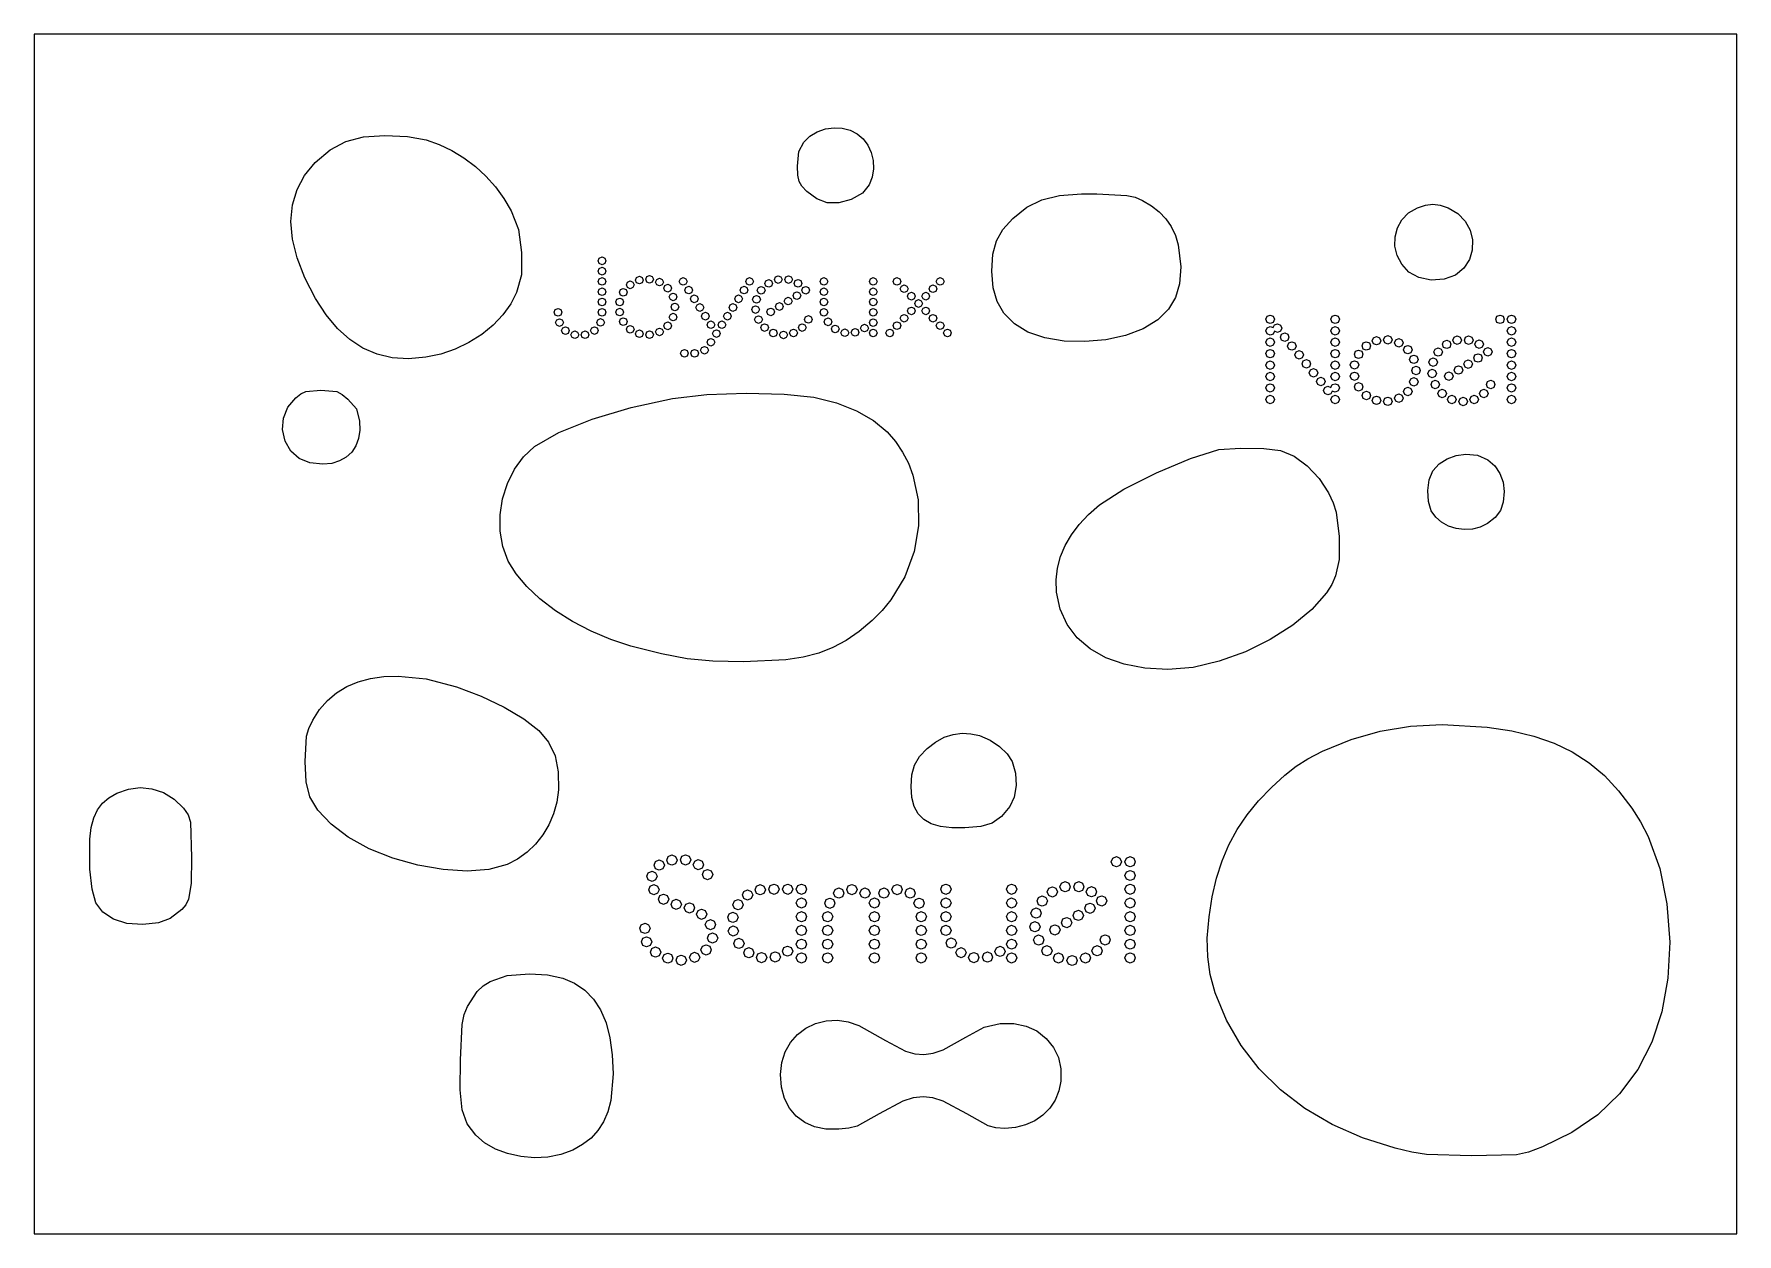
# Model space of a CAD drawing. Extents: x 0 to 84, y 0 to 59.2.
import ezdxf

# ---------------------------------------------------------------- set-up
doc = ezdxf.new("R2010")
doc.units = 0
doc.layers.get('0').update_dxf_attribs({"linetype": 'CONTINUOUS'})

msp = doc.modelspace()

# ---------------------------------------------------------------- linework, layer by layer
at = {"color": 7}
for points in [[(-0.000003, 59.2), (-0.000003, 29.600181), (-0.000003, -0.00008), (41.99996, -0.00008), (83.999923, -0.00008), (83.999923, 29.600181), (83.999923, 59.2), (41.99996, 59.2), (-0.000003, 59.2), (-0.000003, 59.2)], [(17.304189, 54.198934), (18.429337, 54.141581), (19.333984, 53.982858), (19.98186, 53.757591), (20.608394, 53.460555), (21.206701, 53.097302), (21.769895, 52.673378), (22.291089, 52.194335), (22.763396, 51.665722), (23.17993, 51.093086), (23.533806, 50.481979), (23.901321, 49.551256), (24.037836, 48.427931), (24.039744, 47.314543), (23.800151, 46.45458), (23.516338, 45.882873), (23.125701, 45.340156), (22.642192, 44.836406), (22.079762, 44.3816), (21.452363, 43.985715), (20.773948, 43.658728), (20.058467, 43.410617), (19.319873, 43.251358), (18.466315, 43.17996), (17.66789, 43.23018), (16.921969, 43.403295), (16.225925, 43.700578), (15.577132, 44.123307), (14.972961, 44.672757), (14.410785, 45.350204), (13.887977, 46.156924), (13.359089, 47.178971), (12.980147, 48.154781), (12.751481, 49.081181), (12.673421, 49.955), (12.746299, 50.773066), (12.970446, 51.532206), (13.346191, 52.22925), (13.873866, 52.861024), (14.614604, 53.492023), (15.379028, 53.905046), (16.248451, 54.130536), (17.304189, 54.198934), (17.304189, 54.198934)], [(39.466572, 54.580375), (39.865917, 54.556249), (40.26385, 54.456021), (40.606766, 54.283338), (40.896686, 54.030017), (41.127869, 53.713012), (41.294574, 53.349275), (41.391061, 52.955761), (41.411588, 52.549423), (41.350414, 52.147215), (41.201799, 51.76609), (40.858991, 51.345432), (40.306184, 51.036281), (39.693225, 50.869453), (39.130117, 50.877499), (38.609009, 51.062942), (38.12205, 51.428306), (37.872653, 51.691201), (37.733479, 51.92998), (37.673057, 52.232115), (37.65991, 52.685076), (37.724781, 53.399826), (37.968151, 53.86115), (38.274787, 54.159052), (38.636404, 54.380972), (39.0385, 54.522786), (39.466572, 54.580375), (39.466572, 54.580375)], [(51.672685, 51.320708), (52.429835, 51.320267), (53.901654, 51.239085), (54.32192, 51.145259), (54.669973, 50.995712), (55.116962, 50.732626), (55.502756, 50.42931), (55.827847, 50.084815), (56.092728, 49.698188), (56.297889, 49.268479), (56.443824, 48.794738), (56.559982, 47.711351), (56.500891, 46.870439), (56.307892, 46.194298), (55.957392, 45.624595), (55.4258, 45.103), (54.716627, 44.654671), (53.844728, 44.324335), (52.866531, 44.113421), (51.838467, 44.023356), (50.816966, 44.055568), (49.858457, 44.211487), (49.019369, 44.492539), (48.356133, 44.900153), (47.842733, 45.423649), (47.503904, 45.996519), (47.3147, 46.673294), (47.250174, 47.508504), (47.299806, 48.334042), (47.468846, 48.993598), (47.787511, 49.559387), (48.286018, 50.103625), (48.976979, 50.657988), (49.712555, 51.026978), (50.581528, 51.238563), (51.672685, 51.320708), (51.672685, 51.320708)], [(68.998927, 50.803007), (69.365931, 50.760099), (69.76181, 50.631028), (70.239674, 50.352894), (70.600079, 49.974658), (70.839741, 49.52673), (70.955375, 49.039522), (70.943696, 48.543443), (70.801421, 48.068906), (70.525264, 47.64632), (70.111942, 47.306097), (69.554325, 47.099334), (68.91662, 47.061085), (68.302539, 47.182494), (67.815797, 47.454705), (67.467504, 47.844532), (67.239649, 48.279822), (67.129275, 48.738875), (67.133422, 49.199988), (67.249131, 49.641461), (67.473444, 50.041592), (67.803401, 50.378682), (68.236044, 50.631028), (68.631923, 50.760099), (68.998927, 50.803007), (68.998927, 50.803007)], [(28.019374, 48.200389), (28.151226, 48.144386), (28.207228, 48.012094), (28.151226, 47.874952), (28.019374, 47.819389), (27.882232, 47.874952), (27.826228, 48.012094), (27.882232, 48.144386), (28.019374, 48.200389), (28.019374, 48.200389)], [(28.019374, 47.692389), (28.151226, 47.636386), (28.207228, 47.504094), (28.151226, 47.366952), (28.019374, 47.311389), (27.882232, 47.366952), (27.826228, 47.504094), (27.882232, 47.636386), (28.019374, 47.692389), (28.019374, 47.692389)], [(28.019374, 47.184389), (28.151226, 47.128386), (28.207228, 46.996094), (28.151226, 46.858952), (28.019374, 46.803389), (27.882232, 46.858952), (27.826228, 46.996094), (27.882232, 47.128386), (28.019374, 47.184389), (28.019374, 47.184389)], [(29.862637, 47.250094), (29.99493, 47.194531), (30.050934, 47.057389), (29.99493, 46.920247), (29.862637, 46.869094), (29.725495, 46.920247), (29.669934, 47.057389), (29.725495, 47.194531), (29.862637, 47.250094), (29.862637, 47.250094)], [(30.360495, 47.290663), (30.497637, 47.235101), (30.553642, 47.102809), (30.497637, 46.965667), (30.360495, 46.909663), (30.228646, 46.965667), (30.172642, 47.102809), (30.228646, 47.235101), (30.360495, 47.290663), (30.360495, 47.290663)], [(30.848212, 47.153521), (30.985354, 47.097959), (31.041358, 46.965667), (30.985354, 46.828524), (30.848212, 46.772521), (30.716362, 46.828524), (30.660358, 46.965667), (30.716362, 47.097959), (30.848212, 47.153521), (30.848212, 47.153521)], [(32.021638, 47.184389), (32.153489, 47.128386), (32.209494, 46.996094), (32.153489, 46.858952), (32.021638, 46.803389), (31.884496, 46.858952), (31.828494, 46.996094), (31.884496, 47.128386), (32.021638, 47.184389), (32.021638, 47.184389)], [(35.293212, 47.184389), (35.430354, 47.128386), (35.485918, 46.996094), (35.430354, 46.858952), (35.293212, 46.803389), (35.16092, 46.858952), (35.104918, 46.996094), (35.16092, 47.128386), (35.293212, 47.184389), (35.293212, 47.184389)], [(36.23998, 47.087816), (36.371829, 47.031813), (36.427834, 46.899521), (36.371829, 46.762379), (36.23998, 46.706816), (36.102395, 46.762379), (36.046833, 46.899521), (36.102395, 47.031813), (36.23998, 47.087816), (36.23998, 47.087816)], [(36.706969, 47.27567), (36.844111, 47.219667), (36.900116, 47.082524), (36.844111, 46.950674), (36.706969, 46.89467), (36.575117, 46.950674), (36.519115, 47.082524), (36.575117, 47.219667), (36.706969, 47.27567), (36.706969, 47.27567)], [(37.214969, 47.27567), (37.352111, 47.219667), (37.408116, 47.082524), (37.352111, 46.950674), (37.214969, 46.89467), (37.077827, 46.950674), (37.027116, 47.082524), (37.077827, 47.219667), (37.214969, 47.27567), (37.214969, 47.27567)], [(37.687692, 47.092667), (37.819541, 47.036663), (37.875546, 46.899521), (37.819541, 46.76767), (37.687692, 46.711667), (37.55055, 46.76767), (37.494546, 46.899521), (37.55055, 47.036663), (37.687692, 47.092667), (37.687692, 47.092667)], [(38.965628, 47.184389), (39.09748, 47.128386), (39.153484, 46.996094), (39.09748, 46.858952), (38.965628, 46.803389), (38.828486, 46.858952), (38.772484, 46.996094), (38.828486, 47.128386), (38.965628, 47.184389), (38.965628, 47.184389)], [(41.393622, 47.184389), (41.530764, 47.128386), (41.586768, 46.996094), (41.530764, 46.858952), (41.393622, 46.803389), (41.261772, 46.858952), (41.205768, 46.996094), (41.261772, 47.128386), (41.393622, 47.184389), (41.393622, 47.184389)], [(42.56705, 47.184389), (42.6989, 47.128386), (42.754904, 46.996094), (42.6989, 46.858952), (42.56705, 46.803389), (42.429906, 46.858952), (42.373904, 46.996094), (42.429906, 47.128386), (42.56705, 47.184389), (42.56705, 47.184389)], [(44.695622, 47.184389), (44.832764, 47.128386), (44.888328, 46.996094), (44.832764, 46.858952), (44.695622, 46.803389), (44.56333, 46.858952), (44.507328, 46.996094), (44.56333, 47.128386), (44.695622, 47.184389), (44.695622, 47.184389)], [(28.019374, 46.676389), (28.151226, 46.620386), (28.207228, 46.488094), (28.151226, 46.350952), (28.019374, 46.295389), (27.882232, 46.350952), (27.826228, 46.488094), (27.882232, 46.620386), (28.019374, 46.676389), (28.019374, 46.676389)], [(29.065362, 46.645521), (29.202504, 46.589959), (29.258065, 46.457667), (29.202504, 46.320524), (29.065362, 46.264521), (28.933069, 46.320524), (28.877065, 46.457667), (28.933069, 46.589959), (29.065362, 46.645521), (29.065362, 46.645521)], [(29.405792, 47.016379), (29.542934, 46.960816), (29.598495, 46.828524), (29.542934, 46.691382), (29.405792, 46.635379), (29.273499, 46.691382), (29.217495, 46.828524), (29.273499, 46.960816), (29.405792, 47.016379), (29.405792, 47.016379)], [(31.254788, 46.854101), (31.386637, 46.798097), (31.442642, 46.660955), (31.386637, 46.528663), (31.254788, 46.473101), (31.117646, 46.528663), (31.061642, 46.660955), (31.117646, 46.798097), (31.254788, 46.854101), (31.254788, 46.854101)], [(31.523782, 46.422389), (31.656072, 46.366386), (31.712076, 46.229243), (31.656072, 46.096952), (31.523782, 46.041389), (31.386637, 46.096952), (31.331076, 46.229243), (31.386637, 46.366386), (31.523782, 46.422389), (31.523782, 46.422389)], [(32.295924, 46.757528), (32.427773, 46.701524), (32.483778, 46.564382), (32.427773, 46.432531), (32.295924, 46.376528), (32.158782, 46.432531), (32.102778, 46.564382), (32.158782, 46.701524), (32.295924, 46.757528), (32.295924, 46.757528)], [(32.564918, 46.325816), (32.70206, 46.269813), (32.758061, 46.137521), (32.70206, 46.000379), (32.564918, 45.944816), (32.433066, 46.000379), (32.377061, 46.137521), (32.433066, 46.269813), (32.564918, 46.325816), (32.564918, 46.325816)], [(34.749494, 46.325816), (34.886636, 46.269813), (34.942638, 46.137521), (34.886636, 46.000379), (34.749494, 45.944816), (34.61235, 46.000379), (34.561638, 46.137521), (34.61235, 46.269813), (34.749494, 46.325816), (34.749494, 46.325816)], [(35.023778, 46.757528), (35.15607, 46.701524), (35.211632, 46.564382), (35.15607, 46.432531), (35.023778, 46.376528), (34.886636, 46.432531), (34.830632, 46.564382), (34.886636, 46.701524), (35.023778, 46.757528), (35.023778, 46.757528)], [(35.640257, 46.30024), (35.77255, 46.244236), (35.828111, 46.107094), (35.77255, 45.975243), (35.640257, 45.91924), (35.503115, 45.975243), (35.447111, 46.107094), (35.503115, 46.244236), (35.640257, 46.30024), (35.640257, 46.30024)], [(35.863829, 46.747386), (36.000971, 46.691382), (36.056975, 46.559531), (36.000971, 46.422389), (35.863829, 46.366386), (35.73198, 46.422389), (35.675975, 46.559531), (35.73198, 46.691382), (35.863829, 46.747386), (35.863829, 46.747386)], [(37.199976, 46.213809), (37.331828, 46.158247), (37.387829, 46.025955), (37.331828, 45.888813), (37.199976, 45.832809), (37.062834, 45.888813), (37.006829, 46.025955), (37.062834, 46.158247), (37.199976, 46.213809), (37.199976, 46.213809)], [(37.631688, 46.483243), (37.76398, 46.42724), (37.819541, 46.295389), (37.76398, 46.158247), (37.631688, 46.102243), (37.494546, 46.158247), (37.438541, 46.295389), (37.494546, 46.42724), (37.631688, 46.483243), (37.631688, 46.483243)], [(38.0634, 46.752236), (38.195692, 46.696674), (38.251253, 46.559531), (38.195692, 46.42724), (38.0634, 46.371236), (37.926258, 46.42724), (37.870253, 46.559531), (37.926258, 46.696674), (38.0634, 46.752236), (38.0634, 46.752236)], [(38.965628, 46.676389), (39.09748, 46.620386), (39.153484, 46.488094), (39.09748, 46.350952), (38.965628, 46.295389), (38.828486, 46.350952), (38.772484, 46.488094), (38.828486, 46.620386), (38.965628, 46.676389), (38.965628, 46.676389)], [(41.393622, 46.676389), (41.530764, 46.620386), (41.586768, 46.488094), (41.530764, 46.350952), (41.393622, 46.295389), (41.261772, 46.350952), (41.205768, 46.488094), (41.261772, 46.620386), (41.393622, 46.676389), (41.393622, 46.676389)], [(42.922474, 46.823674), (43.054764, 46.76767), (43.110328, 46.630528), (43.054764, 46.498236), (42.922474, 46.442674), (42.78533, 46.498236), (42.729328, 46.630528), (42.78533, 46.76767), (42.922474, 46.823674), (42.922474, 46.823674)], [(43.277896, 46.457667), (43.410188, 46.401663), (43.466192, 46.269813), (43.410188, 46.13267), (43.277896, 46.076667), (43.140754, 46.13267), (43.085192, 46.269813), (43.140754, 46.401663), (43.277896, 46.457667), (43.277896, 46.457667)], [(43.984334, 46.457667), (44.121476, 46.401663), (44.17748, 46.269813), (44.121476, 46.13267), (43.984334, 46.076667), (43.852042, 46.13267), (43.79648, 46.269813), (43.852042, 46.401663), (43.984334, 46.457667), (43.984334, 46.457667)], [(44.339758, 46.823674), (44.4769, 46.76767), (44.532904, 46.630528), (44.4769, 46.498236), (44.339758, 46.442674), (44.207906, 46.498236), (44.151904, 46.630528), (44.207906, 46.76767), (44.339758, 46.823674), (44.339758, 46.823674)], [(25.850232, 45.660389), (25.982081, 45.604386), (26.038086, 45.472094), (25.982081, 45.334952), (25.850232, 45.279389), (25.71309, 45.334952), (25.657086, 45.472094), (25.71309, 45.604386), (25.850232, 45.660389), (25.850232, 45.660389)], [(28.019374, 46.168389), (28.151226, 46.112386), (28.207228, 45.980094), (28.151226, 45.842952), (28.019374, 45.787389), (27.882232, 45.842952), (27.826228, 45.980094), (27.882232, 46.112386), (28.019374, 46.168389), (28.019374, 46.168389)], [(28.019374, 45.660389), (28.151226, 45.604386), (28.207228, 45.472094), (28.151226, 45.334952), (28.019374, 45.279389), (27.882232, 45.334952), (27.826228, 45.472094), (27.882232, 45.604386), (28.019374, 45.660389), (28.019374, 45.660389)], [(28.887207, 46.17324), (29.019499, 46.117236), (29.075504, 45.985386), (29.019499, 45.848243), (28.887207, 45.79224), (28.750065, 45.848243), (28.694504, 45.985386), (28.750065, 46.117236), (28.887207, 46.17324), (28.887207, 46.17324)], [(28.887207, 45.670531), (29.019499, 45.614528), (29.075504, 45.482236), (29.019499, 45.345094), (28.887207, 45.289531), (28.750065, 45.345094), (28.694504, 45.482236), (28.750065, 45.614528), (28.887207, 45.670531), (28.887207, 45.670531)], [(31.51893, 45.426674), (31.656072, 45.37067), (31.712076, 45.238379), (31.656072, 45.101236), (31.51893, 45.045674), (31.386637, 45.101236), (31.331076, 45.238379), (31.386637, 45.37067), (31.51893, 45.426674), (31.51893, 45.426674)], [(31.615504, 45.924531), (31.747354, 45.868528), (31.803358, 45.736236), (31.747354, 45.599094), (31.615504, 45.543531), (31.478362, 45.599094), (31.422358, 45.736236), (31.478362, 45.868528), (31.615504, 45.924531), (31.615504, 45.924531)], [(32.839202, 45.898955), (32.976784, 45.842952), (33.032348, 45.711101), (32.976784, 45.573959), (32.839202, 45.517955), (32.70735, 45.573959), (32.651348, 45.711101), (32.70735, 45.842952), (32.839202, 45.898955), (32.839202, 45.898955)], [(33.113928, 45.472094), (33.245778, 45.416531), (33.301782, 45.279389), (33.245778, 45.147097), (33.113928, 45.091094), (32.976784, 45.147097), (32.920782, 45.279389), (32.976784, 45.416531), (33.113928, 45.472094), (33.113928, 45.472094)], [(34.205774, 45.472094), (34.338066, 45.416531), (34.39407, 45.279389), (34.338066, 45.147097), (34.205774, 45.091094), (34.068632, 45.147097), (34.01307, 45.279389), (34.068632, 45.416531), (34.205774, 45.472094), (34.205774, 45.472094)], [(34.475208, 45.898955), (34.61235, 45.842952), (34.668354, 45.711101), (34.61235, 45.573959), (34.475208, 45.517955), (34.342918, 45.573959), (34.287354, 45.711101), (34.342918, 45.842952), (34.475208, 45.898955), (34.475208, 45.898955)], [(35.594395, 45.797531), (35.726687, 45.741528), (35.782692, 45.604386), (35.726687, 45.472094), (35.594395, 45.416531), (35.457253, 45.472094), (35.401691, 45.604386), (35.457253, 45.741528), (35.594395, 45.797531), (35.594395, 45.797531)], [(36.336111, 45.680674), (36.468404, 45.62467), (36.524405, 45.487528), (36.468404, 45.355236), (36.336111, 45.299674), (36.198969, 45.355236), (36.143405, 45.487528), (36.198969, 45.62467), (36.336111, 45.680674), (36.336111, 45.680674)], [(36.768264, 45.949667), (36.900116, 45.893663), (36.956117, 45.756521), (36.900116, 45.62467), (36.768264, 45.568667), (36.631122, 45.62467), (36.575117, 45.756521), (36.631122, 45.893663), (36.768264, 45.949667), (36.768264, 45.949667)], [(38.965628, 46.168389), (39.09748, 46.112386), (39.153484, 45.980094), (39.09748, 45.842952), (38.965628, 45.787389), (38.828486, 45.842952), (38.772484, 45.980094), (38.828486, 46.112386), (38.965628, 46.168389), (38.965628, 46.168389)], [(38.965628, 45.660389), (39.09748, 45.604386), (39.153484, 45.472094), (39.09748, 45.334952), (38.965628, 45.279389), (38.828486, 45.334952), (38.772484, 45.472094), (38.828486, 45.604386), (38.965628, 45.660389), (38.965628, 45.660389)], [(41.393622, 46.168389), (41.530764, 46.112386), (41.586768, 45.980094), (41.530764, 45.842952), (41.393622, 45.787389), (41.261772, 45.842952), (41.205768, 45.980094), (41.261772, 46.112386), (41.393622, 46.168389), (41.393622, 46.168389)], [(41.393622, 45.660389), (41.530764, 45.604386), (41.586768, 45.472094), (41.530764, 45.334952), (41.393622, 45.279389), (41.261772, 45.334952), (41.205768, 45.472094), (41.261772, 45.604386), (41.393622, 45.660389), (41.393622, 45.660389)], [(42.922474, 45.37067), (43.054764, 45.314667), (43.110328, 45.177524), (43.054764, 45.045674), (42.922474, 44.98967), (42.78533, 45.045674), (42.729328, 45.177524), (42.78533, 45.314667), (42.922474, 45.37067), (42.922474, 45.37067)], [(43.277896, 45.731386), (43.410188, 45.675382), (43.466192, 45.543531), (43.410188, 45.406389), (43.277896, 45.350386), (43.140754, 45.406389), (43.085192, 45.543531), (43.140754, 45.675382), (43.277896, 45.731386), (43.277896, 45.731386)], [(43.633762, 46.096952), (43.765612, 46.041389), (43.821616, 45.904247), (43.765612, 45.771955), (43.633762, 45.715952), (43.496618, 45.771955), (43.440616, 45.904247), (43.496618, 46.041389), (43.633762, 46.096952), (43.633762, 46.096952)], [(43.984334, 45.731386), (44.121476, 45.675382), (44.17748, 45.543531), (44.121476, 45.406389), (43.984334, 45.350386), (43.852042, 45.406389), (43.79648, 45.543531), (43.852042, 45.675382), (43.984334, 45.731386), (43.984334, 45.731386)], [(44.339758, 45.37067), (44.4769, 45.314667), (44.532904, 45.177524), (44.4769, 45.045674), (44.339758, 44.98967), (44.207906, 45.045674), (44.151904, 45.177524), (44.207906, 45.314667), (44.339758, 45.37067), (44.339758, 45.37067)], [(25.916378, 45.15724), (26.05352, 45.101236), (26.109081, 44.969386), (26.05352, 44.832243), (25.916378, 44.77624), (25.784086, 44.832243), (25.728081, 44.969386), (25.784086, 45.101236), (25.916378, 45.15724), (25.916378, 45.15724)], [(26.215798, 44.755955), (26.34809, 44.699952), (26.403651, 44.568101), (26.34809, 44.430959), (26.215798, 44.374955), (26.078656, 44.430959), (26.022651, 44.568101), (26.078656, 44.699952), (26.215798, 44.755955), (26.215798, 44.755955)], [(26.673086, 44.552667), (26.810228, 44.496663), (26.866232, 44.364813), (26.810228, 44.22767), (26.673086, 44.171667), (26.540793, 44.22767), (26.485232, 44.364813), (26.540793, 44.496663), (26.673086, 44.552667), (26.673086, 44.552667)], [(27.181086, 44.552667), (27.313378, 44.496663), (27.36894, 44.364813), (27.313378, 44.22767), (27.181086, 44.171667), (27.043944, 44.22767), (26.98794, 44.364813), (27.043944, 44.496663), (27.181086, 44.552667), (27.181086, 44.552667)], [(27.638374, 44.761247), (27.775516, 44.705243), (27.83152, 44.572952), (27.775516, 44.435809), (27.638374, 44.380247), (27.506082, 44.435809), (27.45052, 44.572952), (27.506082, 44.705243), (27.638374, 44.761247), (27.638374, 44.761247)], [(27.943086, 45.162531), (28.080228, 45.106528), (28.136232, 44.969386), (28.080228, 44.837094), (27.943086, 44.781531), (27.810793, 44.837094), (27.755232, 44.969386), (27.810793, 45.106528), (27.943086, 45.162531), (27.943086, 45.162531)], [(29.065362, 45.197809), (29.202504, 45.142247), (29.258065, 45.009955), (29.202504, 44.872813), (29.065362, 44.816809), (28.933069, 44.872813), (28.877065, 45.009955), (28.933069, 45.142247), (29.065362, 45.197809), (29.065362, 45.197809)], [(29.410641, 44.822101), (29.542934, 44.766097), (29.598495, 44.634247), (29.542934, 44.496663), (29.410641, 44.441101), (29.273499, 44.496663), (29.217495, 44.634247), (29.273499, 44.766097), (29.410641, 44.822101), (29.410641, 44.822101)], [(29.862637, 44.603379), (29.99493, 44.547816), (30.050934, 44.410674), (29.99493, 44.278382), (29.862637, 44.222379), (29.725495, 44.278382), (29.669934, 44.410674), (29.725495, 44.547816), (29.862637, 44.603379), (29.862637, 44.603379)], [(30.365788, 44.557959), (30.497637, 44.501955), (30.553642, 44.364813), (30.497637, 44.232521), (30.365788, 44.176959), (30.228646, 44.232521), (30.172642, 44.364813), (30.228646, 44.501955), (30.365788, 44.557959), (30.365788, 44.557959)], [(30.853504, 44.695101), (30.985354, 44.639097), (31.041358, 44.501955), (30.985354, 44.369663), (30.853504, 44.314101), (30.716362, 44.369663), (30.660358, 44.501955), (30.716362, 44.639097), (30.853504, 44.695101), (30.853504, 44.695101)], [(31.254788, 44.994521), (31.386637, 44.938959), (31.442642, 44.806667), (31.386637, 44.669524), (31.254788, 44.613521), (31.117646, 44.669524), (31.061642, 44.806667), (31.117646, 44.938959), (31.254788, 44.994521), (31.254788, 44.994521)], [(33.388212, 45.045674), (33.520062, 44.98967), (33.576066, 44.852528), (33.520062, 44.720236), (33.388212, 44.664674), (33.25107, 44.720236), (33.195066, 44.852528), (33.25107, 44.98967), (33.388212, 45.045674), (33.388212, 45.045674)], [(33.657206, 44.613521), (33.794348, 44.557959), (33.85035, 44.425667), (33.794348, 44.288524), (33.657206, 44.232521), (33.525354, 44.288524), (33.46935, 44.425667), (33.525354, 44.557959), (33.657206, 44.613521), (33.657206, 44.613521)], [(33.93149, 45.045674), (34.063782, 44.98967), (34.119784, 44.852528), (34.063782, 44.720236), (33.93149, 44.664674), (33.794348, 44.720236), (33.738784, 44.852528), (33.794348, 44.98967), (33.93149, 45.045674), (33.93149, 45.045674)], [(35.73198, 45.304524), (35.869122, 45.248521), (35.924683, 45.11667), (35.869122, 44.979528), (35.73198, 44.923524), (35.599687, 44.979528), (35.543683, 45.11667), (35.599687, 45.248521), (35.73198, 45.304524), (35.73198, 45.304524)], [(36.036692, 44.908531), (36.173834, 44.852528), (36.229395, 44.715386), (36.173834, 44.583094), (36.036692, 44.527531), (35.904399, 44.583094), (35.848395, 44.715386), (35.904399, 44.852528), (36.036692, 44.908531), (36.036692, 44.908531)], [(36.463111, 44.639097), (36.600253, 44.583094), (36.656257, 44.445952), (36.600253, 44.314101), (36.463111, 44.258097), (36.331262, 44.314101), (36.275257, 44.445952), (36.331262, 44.583094), (36.463111, 44.639097), (36.463111, 44.639097)], [(36.966262, 44.547816), (37.103404, 44.491813), (37.159406, 44.35467), (37.103404, 44.222379), (36.966262, 44.166816), (36.833969, 44.222379), (36.778405, 44.35467), (36.833969, 44.491813), (36.966262, 44.547816), (36.966262, 44.547816)], [(37.464118, 44.639097), (37.595969, 44.583094), (37.651971, 44.451243), (37.595969, 44.314101), (37.464118, 44.258097), (37.326976, 44.314101), (37.270971, 44.451243), (37.326976, 44.583094), (37.464118, 44.639097), (37.464118, 44.639097)], [(37.89098, 44.908531), (38.028122, 44.852528), (38.083683, 44.715386), (38.028122, 44.583094), (37.89098, 44.527531), (37.758688, 44.583094), (37.702683, 44.715386), (37.758688, 44.852528), (37.89098, 44.908531), (37.89098, 44.908531)], [(38.195692, 45.309816), (38.327541, 45.253813), (38.383546, 45.11667), (38.327541, 44.984379), (38.195692, 44.928816), (38.05855, 44.984379), (38.002546, 45.11667), (38.05855, 45.253813), (38.195692, 45.309816), (38.195692, 45.309816)], [(39.163626, 45.192959), (39.295476, 45.136955), (39.35148, 45.004663), (39.295476, 44.867521), (39.163626, 44.811959), (39.026484, 44.867521), (38.97048, 45.004663), (39.026484, 45.136955), (39.163626, 45.192959), (39.163626, 45.192959)], [(39.52434, 44.837094), (39.656192, 44.781531), (39.712194, 44.64924), (39.656192, 44.512097), (39.52434, 44.456094), (39.387198, 44.512097), (39.331194, 44.64924), (39.387198, 44.781531), (39.52434, 44.837094), (39.52434, 44.837094)], [(39.996622, 44.654531), (40.128914, 44.598528), (40.184476, 44.466236), (40.128914, 44.329094), (39.996622, 44.273531), (39.85948, 44.329094), (39.803476, 44.466236), (39.85948, 44.598528), (39.996622, 44.654531), (39.996622, 44.654531)], [(40.504622, 44.674816), (40.636914, 44.618813), (40.692476, 44.48167), (40.636914, 44.349379), (40.504622, 44.293816), (40.36748, 44.349379), (40.311476, 44.48167), (40.36748, 44.618813), (40.504622, 44.674816), (40.504622, 44.674816)], [(40.967202, 44.882955), (41.099052, 44.826952), (41.155056, 44.689809), (41.099052, 44.552667), (40.967202, 44.501955), (40.829618, 44.552667), (40.774056, 44.689809), (40.829618, 44.826952), (40.967202, 44.882955), (40.967202, 44.882955)], [(41.393622, 45.152389), (41.530764, 45.096386), (41.586768, 44.964094), (41.530764, 44.826952), (41.393622, 44.771389), (41.261772, 44.826952), (41.205768, 44.964094), (41.261772, 45.096386), (41.393622, 45.152389), (41.393622, 45.152389)], [(41.393622, 44.644389), (41.530764, 44.588386), (41.586768, 44.456094), (41.530764, 44.318952), (41.393622, 44.263389), (41.261772, 44.318952), (41.205768, 44.456094), (41.261772, 44.588386), (41.393622, 44.644389), (41.393622, 44.644389)], [(42.211184, 44.644389), (42.343476, 44.588386), (42.39948, 44.456094), (42.343476, 44.318952), (42.211184, 44.263389), (42.074042, 44.318952), (42.01848, 44.456094), (42.074042, 44.588386), (42.211184, 44.644389), (42.211184, 44.644389)], [(42.56705, 45.004663), (42.6989, 44.949101), (42.754904, 44.816809), (42.6989, 44.679667), (42.56705, 44.623663), (42.429906, 44.679667), (42.373904, 44.816809), (42.429906, 44.949101), (42.56705, 45.004663), (42.56705, 45.004663)], [(44.695622, 45.004663), (44.832764, 44.949101), (44.888328, 44.816809), (44.832764, 44.679667), (44.695622, 44.623663), (44.56333, 44.679667), (44.507328, 44.816809), (44.56333, 44.949101), (44.695622, 45.004663), (44.695622, 45.004663)], [(45.051046, 44.644389), (45.188188, 44.588386), (45.244192, 44.456094), (45.188188, 44.318952), (45.051046, 44.263389), (44.918754, 44.318952), (44.863192, 44.456094), (44.918754, 44.588386), (45.051046, 44.644389), (45.051046, 44.644389)], [(60.982052, 45.337156), (61.128896, 45.27542), (61.191073, 45.128576), (61.128896, 44.976), (60.982052, 44.913823), (60.829916, 44.976), (60.767739, 45.128576), (60.829916, 45.27542), (60.982052, 45.337156), (60.982052, 45.337156)], [(61.337916, 44.897066), (61.48476, 44.834889), (61.546497, 44.688045), (61.48476, 44.53591), (61.337916, 44.473733), (61.191073, 44.53591), (61.127484, 44.396077), (60.982052, 44.349379), (60.829916, 44.411556), (60.767739, 44.564132), (60.829916, 44.710976), (60.982052, 44.772712), (61.128896, 44.716267), (61.192483, 44.851822), (61.337916, 44.897066), (61.337916, 44.897066)], [(64.182629, 45.337156), (64.329472, 45.27542), (64.391649, 45.128576), (64.329472, 44.976), (64.182629, 44.913823), (64.030052, 44.976), (63.968316, 45.128576), (64.030052, 45.27542), (64.182629, 45.337156), (64.182629, 45.337156)], [(64.182629, 44.772712), (64.329472, 44.710976), (64.391649, 44.564132), (64.329472, 44.411556), (64.182629, 44.349379), (64.030052, 44.411556), (63.968316, 44.564132), (64.030052, 44.710976), (64.182629, 44.772712), (64.182629, 44.772712)], [(72.314156, 45.337156), (72.461, 45.27542), (72.523177, 45.128576), (72.461, 44.976), (72.314156, 44.913823), (72.16202, 44.976), (72.099843, 45.128576), (72.16202, 45.27542), (72.314156, 45.337156), (72.314156, 45.337156)], [(72.878601, 45.337156), (73.025444, 45.27542), (73.087621, 45.128576), (73.025444, 44.976), (72.878601, 44.913823), (72.726465, 44.976), (72.664288, 45.128576), (72.726465, 45.27542), (72.878601, 45.337156), (72.878601, 45.337156)], [(72.878601, 44.772712), (73.025444, 44.710976), (73.087621, 44.564132), (73.025444, 44.411556), (72.878601, 44.349379), (72.726465, 44.411556), (72.664288, 44.564132), (72.726465, 44.710976), (72.878601, 44.772712), (72.878601, 44.772712)], [(33.072918, 43.790667), (33.205208, 43.734663), (33.261212, 43.597521), (33.205208, 43.46567), (33.072918, 43.409667), (32.935773, 43.46567), (32.880212, 43.597521), (32.935773, 43.734663), (33.072918, 43.790667), (33.072918, 43.790667)], [(33.388212, 44.187101), (33.520062, 44.131097), (33.576066, 43.999247), (33.520062, 43.861663), (33.388212, 43.806101), (33.25107, 43.861663), (33.195066, 43.999247), (33.25107, 44.131097), (33.388212, 44.187101), (33.388212, 44.187101)], [(60.982052, 44.208267), (61.128896, 44.146531), (61.191073, 43.999688), (61.128896, 43.847111), (60.982052, 43.784934), (60.829916, 43.847111), (60.767739, 43.999688), (60.829916, 44.146531), (60.982052, 44.208267), (60.982052, 44.208267)], [(61.69334, 44.456976), (61.840184, 44.394799), (61.902361, 44.247955), (61.840184, 44.095379), (61.69334, 44.033643), (61.541204, 44.095379), (61.479027, 44.247955), (61.541204, 44.394799), (61.69334, 44.456976), (61.69334, 44.456976)], [(62.049204, 44.022177), (62.195608, 43.96), (62.257785, 43.807865), (62.195608, 43.661021), (62.049204, 43.598844), (61.896628, 43.661021), (61.834451, 43.807865), (61.896628, 43.96), (62.049204, 44.022177), (62.049204, 44.022177)], [(64.182629, 44.208267), (64.329472, 44.146531), (64.391649, 43.999688), (64.329472, 43.847111), (64.182629, 43.784934), (64.030052, 43.847111), (63.968316, 43.999688), (64.030052, 44.146531), (64.182629, 44.208267), (64.182629, 44.208267)], [(65.715888, 44.022177), (65.868024, 43.96), (65.930201, 43.813156), (65.868024, 43.661021), (65.715888, 43.598844), (65.569044, 43.661021), (65.506867, 43.813156), (65.569044, 43.96), (65.715888, 44.022177), (65.715888, 44.022177)], [(66.223888, 44.28191), (66.370732, 44.219733), (66.432468, 44.067156), (66.370732, 43.915021), (66.223888, 43.858576), (66.071312, 43.915021), (66.009135, 44.067156), (66.071312, 44.219733), (66.223888, 44.28191), (66.223888, 44.28191)], [(66.776867, 44.326889), (66.929444, 44.264712), (66.99162, 44.118309), (66.929444, 43.965733), (66.776867, 43.903556), (66.630024, 43.965733), (66.568287, 44.118309), (66.630024, 44.264712), (66.776867, 44.326889), (66.776867, 44.326889)], [(67.318822, 44.174754), (67.471398, 44.112576), (67.533135, 43.965733), (67.471398, 43.813156), (67.318822, 43.75142), (67.171979, 43.813156), (67.109802, 43.965733), (67.171979, 44.112576), (67.318822, 44.174754), (67.318822, 44.174754)], [(67.770378, 43.841379), (67.917221, 43.779643), (67.979398, 43.627066), (67.917221, 43.480222), (67.770378, 43.418045), (67.617802, 43.480222), (67.556065, 43.627066), (67.617802, 43.779643), (67.770378, 43.841379), (67.770378, 43.841379)], [(69.264833, 43.723198), (69.416968, 43.661021), (69.479145, 43.514177), (69.416968, 43.361601), (69.264833, 43.299865), (69.117989, 43.361601), (69.055812, 43.514177), (69.117989, 43.661021), (69.264833, 43.723198), (69.264833, 43.723198)], [(69.682434, 44.101111), (69.829277, 44.038934), (69.891014, 43.892531), (69.829277, 43.739955), (69.682434, 43.677778), (69.529857, 43.739955), (69.46768, 43.892531), (69.529857, 44.038934), (69.682434, 44.101111), (69.682434, 44.101111)], [(70.201458, 44.310132), (70.354034, 44.247955), (70.416211, 44.095379), (70.354034, 43.948976), (70.201458, 43.886799), (70.055055, 43.948976), (69.992878, 44.095379), (70.055055, 44.247955), (70.201458, 44.310132), (70.201458, 44.310132)], [(70.765903, 44.310132), (70.918479, 44.247955), (70.980656, 44.095379), (70.918479, 43.948976), (70.765903, 43.886799), (70.613767, 43.948976), (70.557322, 44.095379), (70.613767, 44.247955), (70.765903, 44.310132), (70.765903, 44.310132)], [(71.2911, 44.106844), (71.437944, 44.044667), (71.499681, 43.892531), (71.437944, 43.745688), (71.2911, 43.683511), (71.138524, 43.745688), (71.076347, 43.892531), (71.138524, 44.044667), (71.2911, 44.106844), (71.2911, 44.106844)], [(71.708701, 43.72849), (71.855545, 43.666754), (71.917722, 43.514177), (71.855545, 43.367333), (71.708701, 43.305156), (71.556125, 43.367333), (71.494388, 43.514177), (71.556125, 43.666754), (71.708701, 43.72849), (71.708701, 43.72849)], [(72.878601, 44.208267), (73.025444, 44.146531), (73.087621, 43.999688), (73.025444, 43.847111), (72.878601, 43.784934), (72.726465, 43.847111), (72.664288, 43.999688), (72.726465, 44.146531), (72.878601, 44.208267), (72.878601, 44.208267)], [(32.077201, 43.638531), (32.214784, 43.582528), (32.270348, 43.450236), (32.214784, 43.313094), (32.077201, 43.257531), (31.945349, 43.313094), (31.889348, 43.450236), (31.945349, 43.582528), (32.077201, 43.638531), (32.077201, 43.638531)], [(32.585201, 43.638531), (32.722784, 43.582528), (32.778348, 43.450236), (32.722784, 43.313094), (32.585201, 43.257531), (32.45335, 43.313094), (32.397348, 43.450236), (32.45335, 43.582528), (32.585201, 43.638531), (32.585201, 43.638531)], [(60.982052, 43.643823), (61.128896, 43.582087), (61.191073, 43.435243), (61.128896, 43.282667), (60.982052, 43.22049), (60.829916, 43.282667), (60.767739, 43.435243), (60.829916, 43.582087), (60.982052, 43.643823), (60.982052, 43.643823)], [(60.982052, 43.079379), (61.128896, 43.017643), (61.191073, 42.870799), (61.128896, 42.718222), (60.982052, 42.656045), (60.829916, 42.718222), (60.767739, 42.870799), (60.829916, 43.017643), (60.982052, 43.079379), (60.982052, 43.079379)], [(62.404628, 43.582087), (62.551472, 43.51991), (62.613649, 43.367333), (62.551472, 43.22049), (62.404628, 43.158754), (62.252052, 43.22049), (62.190316, 43.367333), (62.252052, 43.51991), (62.404628, 43.582087), (62.404628, 43.582087)], [(62.760052, 43.141556), (62.906896, 43.079379), (62.969073, 42.932976), (62.906896, 42.7804), (62.760052, 42.718222), (62.607916, 42.7804), (62.545739, 42.932976), (62.607916, 43.079379), (62.760052, 43.141556), (62.760052, 43.141556)], [(64.182629, 43.643823), (64.329472, 43.582087), (64.391649, 43.435243), (64.329472, 43.282667), (64.182629, 43.22049), (64.030052, 43.282667), (63.968316, 43.435243), (64.030052, 43.582087), (64.182629, 43.643823), (64.182629, 43.643823)], [(64.182629, 43.079379), (64.329472, 43.017643), (64.391649, 42.870799), (64.329472, 42.718222), (64.182629, 42.656045), (64.030052, 42.718222), (63.968316, 42.870799), (64.030052, 43.017643), (64.182629, 43.079379), (64.182629, 43.079379)], [(65.139978, 43.085111), (65.286822, 43.022934), (65.348999, 42.876531), (65.286822, 42.723955), (65.139978, 42.661778), (64.987842, 42.723955), (64.925666, 42.876531), (64.987842, 43.022934), (65.139978, 43.085111), (65.139978, 43.085111)], [(65.337534, 43.610309), (65.49011, 43.548132), (65.552287, 43.401288), (65.49011, 43.248712), (65.337534, 43.186976), (65.19069, 43.248712), (65.128954, 43.401288), (65.19069, 43.548132), (65.337534, 43.610309), (65.337534, 43.610309)], [(68.069357, 43.361601), (68.216201, 43.299865), (68.278378, 43.147288), (68.216201, 43.000445), (68.069357, 42.938267), (67.917221, 43.000445), (67.855044, 43.147288), (67.917221, 43.299865), (68.069357, 43.361601), (68.069357, 43.361601)], [(69.016125, 43.226222), (69.162968, 43.164045), (69.225145, 43.01191), (69.162968, 42.865066), (69.016125, 42.802889), (68.863989, 42.865066), (68.801812, 43.01191), (68.863989, 43.164045), (69.016125, 43.226222), (69.016125, 43.226222)], [(70.749146, 43.130531), (70.895989, 43.068354), (70.958166, 42.921511), (70.895989, 42.768934), (70.749146, 42.707198), (70.596569, 42.768934), (70.534833, 42.921511), (70.596569, 43.068354), (70.749146, 43.130531), (70.749146, 43.130531)], [(71.228923, 43.429511), (71.375767, 43.367333), (71.437944, 43.22049), (71.375767, 43.068354), (71.228923, 43.006177), (71.076347, 43.068354), (71.014611, 43.22049), (71.076347, 43.367333), (71.228923, 43.429511), (71.228923, 43.429511)], [(72.878601, 43.643823), (73.025444, 43.582087), (73.087621, 43.435243), (73.025444, 43.282667), (72.878601, 43.22049), (72.726465, 43.282667), (72.664288, 43.435243), (72.726465, 43.582087), (72.878601, 43.643823), (72.878601, 43.643823)], [(72.878601, 43.079379), (73.025444, 43.017643), (73.087621, 42.870799), (73.025444, 42.718222), (72.878601, 42.656045), (72.726465, 42.718222), (72.664288, 42.870799), (72.726465, 43.017643), (72.878601, 43.079379), (72.878601, 43.079379)], [(60.982052, 42.514934), (61.128896, 42.453198), (61.191073, 42.306354), (61.128896, 42.153778), (60.982052, 42.091601), (60.829916, 42.153778), (60.767739, 42.306354), (60.829916, 42.453198), (60.982052, 42.514934), (60.982052, 42.514934)], [(63.115916, 42.701465), (63.26276, 42.639288), (63.324497, 42.492445), (63.26276, 42.340309), (63.115916, 42.278132), (62.96334, 42.340309), (62.901163, 42.492445), (62.96334, 42.639288), (63.115916, 42.701465), (63.115916, 42.701465)], [(63.47134, 42.266667), (63.618184, 42.20449), (63.680361, 42.052354), (63.618184, 41.905511), (63.47134, 41.843333), (63.319205, 41.905511), (63.257028, 42.052354), (63.319205, 42.20449), (63.47134, 42.266667), (63.47134, 42.266667)], [(64.182629, 42.514934), (64.329472, 42.453198), (64.391649, 42.306354), (64.329472, 42.153778), (64.182629, 42.091601), (64.030052, 42.153778), (63.968316, 42.306354), (64.030052, 42.453198), (64.182629, 42.514934), (64.182629, 42.514934)], [(65.139978, 42.5264), (65.286822, 42.464222), (65.348999, 42.317379), (65.286822, 42.165243), (65.139978, 42.103066), (64.987842, 42.165243), (64.925666, 42.317379), (64.987842, 42.464222), (65.139978, 42.5264), (65.139978, 42.5264)], [(65.337534, 42.001643), (65.49011, 41.939465), (65.552287, 41.792622), (65.49011, 41.640045), (65.337534, 41.578309), (65.19069, 41.640045), (65.128954, 41.792622), (65.19069, 41.939465), (65.337534, 42.001643), (65.337534, 42.001643)], [(68.064065, 42.255643), (68.216201, 42.193465), (68.278378, 42.046622), (68.216201, 41.894045), (68.064065, 41.832309), (67.917221, 41.894045), (67.855044, 42.046622), (67.917221, 42.193465), (68.064065, 42.255643), (68.064065, 42.255643)], [(68.171221, 42.808622), (68.318065, 42.746445), (68.379802, 42.599601), (68.318065, 42.447465), (68.171221, 42.385288), (68.018645, 42.447465), (67.956468, 42.599601), (68.018645, 42.746445), (68.171221, 42.808622), (68.171221, 42.808622)], [(68.965413, 42.667511), (69.112257, 42.605333), (69.174433, 42.453198), (69.112257, 42.306354), (68.965413, 42.244177), (68.813277, 42.306354), (68.7511, 42.453198), (68.813277, 42.605333), (68.965413, 42.667511), (68.965413, 42.667511)], [(69.117989, 42.119823), (69.270125, 42.058087), (69.332302, 41.911243), (69.270125, 41.758667), (69.117989, 41.69649), (68.971145, 41.758667), (68.908968, 41.911243), (68.971145, 42.058087), (69.117989, 42.119823), (69.117989, 42.119823)], [(69.78959, 42.537865), (69.936434, 42.475688), (69.99861, 42.323111), (69.936434, 42.176267), (69.78959, 42.114531), (69.637014, 42.176267), (69.575277, 42.323111), (69.637014, 42.475688), (69.78959, 42.537865), (69.78959, 42.537865)], [(70.269368, 42.836844), (70.416211, 42.774667), (70.478388, 42.622531), (70.416211, 42.475688), (70.269368, 42.413511), (70.116792, 42.475688), (70.055055, 42.622531), (70.116792, 42.774667), (70.269368, 42.836844), (70.269368, 42.836844)], [(71.855545, 42.125556), (72.002388, 42.063379), (72.064125, 41.911243), (72.002388, 41.7644), (71.855545, 41.702222), (71.702969, 41.7644), (71.640792, 41.911243), (71.702969, 42.063379), (71.855545, 42.125556), (71.855545, 42.125556)], [(72.878601, 42.514934), (73.025444, 42.453198), (73.087621, 42.306354), (73.025444, 42.153778), (72.878601, 42.091601), (72.726465, 42.153778), (72.664288, 42.306354), (72.726465, 42.453198), (72.878601, 42.514934), (72.878601, 42.514934)], [(14.153883, 41.629021), (14.929119, 41.558164), (15.191391, 41.42392), (15.483856, 41.183198), (15.902179, 40.703388), (16.058002, 40.101934), (16.074581, 39.653744), (16.012098, 39.245789), (15.875469, 38.884086), (15.669611, 38.574653), (15.39944, 38.323508), (15.069873, 38.136669), (14.685828, 38.020152), (14.25222, 37.979976), (13.600966, 38.050891), (13.074357, 38.263672), (12.671123, 38.61837), (12.389994, 39.115038), (12.260298, 39.684415), (12.307816, 40.253812), (12.525958, 40.787729), (12.908137, 41.250667), (13.155941, 41.446634), (13.39976, 41.561488), (14.153883, 41.629021), (14.153883, 41.629021)], [(35.13314, 41.483941), (37.008723, 41.440529), (38.472182, 41.278007), (39.583869, 40.998603), (40.572183, 40.614024), (41.413496, 40.135678), (42.084184, 39.574972), (42.496054, 39.094702), (42.844716, 38.574985), (43.130622, 38.021365), (43.354222, 37.439388), (43.616314, 36.212541), (43.634606, 34.938801), (43.41271, 33.662526), (42.95424, 32.428076), (42.262809, 31.279808), (41.830862, 30.751854), (41.34203, 30.26208), (40.697425, 29.72483), (40.059707, 29.283899), (39.404267, 28.931679), (38.706497, 28.66056), (37.94179, 28.462934), (37.085538, 28.331193), (34.999965, 28.23493), (33.487743, 28.265969), (32.215707, 28.3819), (30.946296, 28.61694), (29.44195, 29.005309), (28.443633, 29.330042), (27.477148, 29.737941), (26.561198, 30.215858), (25.714483, 30.750641), (24.955706, 31.32914), (24.303568, 31.938204), (23.776771, 32.564684), (23.394015, 33.195428), (23.1278, 33.911045), (22.996778, 34.680646), (22.994385, 35.475888), (23.114056, 36.26843), (23.349227, 37.029927), (23.693333, 37.732036), (24.139811, 38.346416), (24.682096, 38.844722), (25.889138, 39.537665), (27.534532, 40.201506), (29.458176, 40.781717), (31.499969, 41.223767), (33.183992, 41.410875), (35.13314, 41.483941), (35.13314, 41.483941)], [(60.982052, 41.95049), (61.128896, 41.888754), (61.191073, 41.74191), (61.128896, 41.589333), (60.982052, 41.527156), (60.829916, 41.589333), (60.767739, 41.74191), (60.829916, 41.888754), (60.982052, 41.95049), (60.982052, 41.95049)], [(60.982052, 41.386045), (61.128896, 41.324309), (61.191073, 41.177465), (61.128896, 41.024889), (60.982052, 40.962712), (60.829916, 41.024889), (60.767739, 41.177465), (60.829916, 41.324309), (60.982052, 41.386045), (60.982052, 41.386045)], [(64.182629, 41.95049), (64.329472, 41.888754), (64.391649, 41.74191), (64.329472, 41.589333), (64.182629, 41.527156), (64.035785, 41.583601), (63.972417, 41.448266), (63.827205, 41.403243), (63.674628, 41.46542), (63.612452, 41.611823), (63.674628, 41.7644), (63.827205, 41.826576), (63.973608, 41.7644), (64.037195, 41.904011), (64.182629, 41.95049), (64.182629, 41.95049)], [(64.182629, 41.386045), (64.329472, 41.324309), (64.391649, 41.177465), (64.329472, 41.024889), (64.182629, 40.962712), (64.030052, 41.024889), (63.968316, 41.177465), (64.030052, 41.324309), (64.182629, 41.386045), (64.182629, 41.386045)], [(65.72162, 41.583601), (65.868024, 41.521865), (65.930201, 41.375021), (65.868024, 41.222445), (65.72162, 41.160267), (65.569044, 41.222445), (65.506867, 41.375021), (65.569044, 41.521865), (65.72162, 41.583601), (65.72162, 41.583601)], [(66.223888, 41.341066), (66.370732, 41.278889), (66.432468, 41.126754), (66.370732, 40.97991), (66.223888, 40.917733), (66.071312, 40.97991), (66.009135, 41.126754), (66.071312, 41.278889), (66.223888, 41.341066), (66.223888, 41.341066)], [(66.7826, 41.290354), (66.929444, 41.228177), (66.99162, 41.075601), (66.929444, 40.929198), (66.7826, 40.867021), (66.630024, 40.929198), (66.568287, 41.075601), (66.630024, 41.228177), (66.7826, 41.290354), (66.7826, 41.290354)], [(67.324555, 41.44249), (67.471398, 41.380754), (67.533135, 41.228177), (67.471398, 41.081333), (67.324555, 41.019156), (67.171979, 41.081333), (67.109802, 41.228177), (67.171979, 41.380754), (67.324555, 41.44249), (67.324555, 41.44249)], [(67.770378, 41.775865), (67.917221, 41.713688), (67.979398, 41.566844), (67.917221, 41.414267), (67.770378, 41.352531), (67.617802, 41.414267), (67.556065, 41.566844), (67.617802, 41.713688), (67.770378, 41.775865), (67.770378, 41.775865)], [(69.456656, 41.679733), (69.608792, 41.617556), (69.670969, 41.46542), (69.608792, 41.318576), (69.456656, 41.2564), (69.309812, 41.318576), (69.247635, 41.46542), (69.309812, 41.617556), (69.456656, 41.679733), (69.456656, 41.679733)], [(69.930701, 41.380754), (70.083277, 41.318576), (70.145014, 41.166), (70.083277, 41.019156), (69.930701, 40.95742), (69.783857, 41.019156), (69.72168, 41.166), (69.783857, 41.318576), (69.930701, 41.380754), (69.930701, 41.380754)], [(70.489413, 41.278889), (70.641989, 41.216712), (70.704166, 41.064576), (70.641989, 40.917733), (70.489413, 40.855556), (70.342569, 40.917733), (70.280833, 41.064576), (70.342569, 41.216712), (70.489413, 41.278889), (70.489413, 41.278889)], [(71.042833, 41.380754), (71.189236, 41.318576), (71.251413, 41.171733), (71.189236, 41.019156), (71.042833, 40.95742), (70.890257, 41.019156), (70.82808, 41.171733), (70.890257, 41.318576), (71.042833, 41.380754), (71.042833, 41.380754)], [(71.516878, 41.679733), (71.669014, 41.617556), (71.731191, 41.46542), (71.669014, 41.318576), (71.516878, 41.2564), (71.370035, 41.318576), (71.307858, 41.46542), (71.370035, 41.617556), (71.516878, 41.679733), (71.516878, 41.679733)], [(72.878601, 41.95049), (73.025444, 41.888754), (73.087621, 41.74191), (73.025444, 41.589333), (72.878601, 41.527156), (72.726465, 41.589333), (72.664288, 41.74191), (72.726465, 41.888754), (72.878601, 41.95049), (72.878601, 41.95049)], [(72.878601, 41.386045), (73.025444, 41.324309), (73.087621, 41.177465), (73.025444, 41.024889), (72.878601, 40.962712), (72.726465, 41.024889), (72.664288, 41.177465), (72.726465, 41.324309), (72.878601, 41.386045), (72.878601, 41.386045)], [(59.518463, 38.772403), (60.670037, 38.749365), (61.487846, 38.655545), (62.156824, 38.366274), (62.807475, 37.892071), (63.389876, 37.275951), (63.854104, 36.560928), (64.086588, 36.06354), (64.233705, 35.612988), (64.371805, 34.411628), (64.3718, 33.27621), (64.203795, 32.465177), (64.019205, 32.047979), (63.758695, 31.630151), (63.036988, 30.80781), (62.092814, 30.028561), (60.980312, 29.322808), (59.753624, 28.72096), (58.466888, 28.253423), (57.174244, 27.950603), (55.929831, 27.842905), (54.795371, 27.910247), (53.771003, 28.107941), (52.865749, 28.429495), (52.088631, 28.868417), (51.448669, 29.418211), (50.954884, 30.072385), (50.616298, 30.824446), (50.441932, 31.667899), (50.42539, 32.26836), (50.490717, 32.85267), (50.637091, 33.419879), (50.863692, 33.969032), (51.1697, 34.499179), (51.554293, 35.009366), (52.01665, 35.498643), (52.555952, 35.966056), (53.762364, 36.740453), (55.371721, 37.559168), (57.046702, 38.263841), (58.449988, 38.696115), (59.518463, 38.772403), (59.518463, 38.772403)], [(70.63273, 38.476511), (71.201375, 38.416466), (71.707821, 38.196052), (72.05327, 37.892186), (72.308206, 37.518664), (72.466017, 37.091922), (72.52009, 36.628396), (72.475693, 36.111417), (72.33287, 35.695815), (72.077172, 35.351173), (71.69415, 35.04707), (71.337316, 34.866468), (70.94997, 34.768053), (70.548845, 34.747871), (70.150675, 34.801968), (69.772191, 34.92639), (69.430128, 35.117184), (69.141219, 35.370395), (68.922197, 35.68207), (68.779758, 36.132957), (68.74884, 36.673813), (68.825547, 37.212135), (69.005983, 37.65542), (69.305939, 37.994944), (69.698617, 38.249105), (70.151664, 38.411695), (70.63273, 38.476511), (70.63273, 38.476511)], [(17.963443, 27.527171), (19.344839, 27.381321), (20.846078, 26.991389), (22.057302, 26.533986), (23.185844, 25.998056), (24.159511, 25.421578), (24.90611, 24.842531), (25.381849, 24.266422), (25.698725, 23.588955), (25.860725, 22.805049), (25.871839, 21.909626), (25.785358, 21.307054), (25.623585, 20.730772), (25.391273, 20.188068), (25.093176, 19.686227), (24.734048, 19.232537), (24.318642, 18.834284), (23.851713, 18.498756), (23.338013, 18.233239), (22.440778, 17.983208), (21.365529, 17.903112), (20.174447, 17.979175), (18.929714, 18.197626), (17.693512, 18.544689), (16.528024, 19.006591), (15.495431, 19.569559), (14.657915, 20.219819), (13.995965, 20.914418), (13.604375, 21.559603), (13.417535, 22.308693), (13.369835, 23.315004), (13.433012, 24.553358), (13.547321, 24.943811), (13.748189, 25.355823), (14.079534, 25.872154), (14.4725, 26.319642), (14.924212, 26.69772), (15.431799, 27.005822), (15.992388, 27.243385), (16.603107, 27.409841), (17.261082, 27.504625), (17.963443, 27.527171), (17.963443, 27.527171)], [(45.788351, 24.705389), (46.208937, 24.68189), (46.634137, 24.585445), (47.155416, 24.360093), (47.622882, 24.049828), (47.998472, 23.686343), (48.244127, 23.301333), (48.40775, 22.732652), (48.440122, 22.12728), (48.346494, 21.554852), (48.132119, 21.085006), (47.715632, 20.589543), (47.267661, 20.273988), (46.69894, 20.100352), (45.920203, 20.030642), (45.271292, 20.028526), (44.718986, 20.094828), (44.260178, 20.232085), (43.89176, 20.442832), (43.610623, 20.729607), (43.413659, 21.094946), (43.29776, 21.541385), (43.259818, 22.071461), (43.299874, 22.653957), (43.433147, 23.132598), (43.679295, 23.550416), (44.057976, 23.950445), (44.465603, 24.269604), (44.892147, 24.502051), (45.334199, 24.647431), (45.788351, 24.705389), (45.788351, 24.705389)], [(69.460185, 25.132251), (71.680039, 25.004368), (72.889499, 24.82083), (73.984756, 24.559855), (74.977627, 24.214944), (75.879931, 23.779597), (76.703485, 23.247316), (77.460106, 22.6116), (78.161613, 21.865951), (78.819821, 21.003868), (79.24437, 20.326275), (79.614794, 19.602433), (80.191934, 18.023606), (80.548574, 16.282586), (80.682046, 14.394576), (80.593427, 12.611415), (80.298586, 10.965731), (79.801293, 9.46323), (79.105323, 8.109615), (78.214445, 6.910588), (77.132434, 5.871854), (75.863061, 4.999115), (74.410099, 4.298076), (73.725412, 4.040249), (73.1326, 3.907905), (70.9101, 3.852253), (68.691148, 3.924855), (67.957056, 4.036541), (67.144197, 4.230607), (65.526499, 4.748389), (64.038552, 5.405245), (62.688074, 6.19452), (61.482783, 7.109558), (60.430398, 8.143707), (59.538638, 9.29031), (58.815221, 10.542714), (58.267867, 11.894263), (58.022897, 12.798556), (57.893467, 13.674958), (57.874287, 14.596976), (57.960068, 15.638117), (58.114222, 16.628495), (58.327092, 17.547417), (58.602295, 18.403287), (58.943444, 19.204505), (59.354156, 19.959474), (59.838046, 20.676593), (60.398729, 21.364266), (61.03982, 22.030893), (61.691501, 22.640389), (62.252648, 23.085171), (62.837419, 23.448857), (63.559974, 23.815066), (64.965548, 24.391598), (66.405981, 24.800813), (67.898463, 25.046451), (69.460185, 25.132251), (69.460185, 25.132251)], [(5.23081, 22.019428), (5.810662, 21.962094), (6.383952, 21.774247), (6.910622, 21.444811), (7.363792, 21.003868), (7.598532, 20.682658), (7.71911, 20.319638), (7.769928, 18.571025), (7.743685, 17.292455), (7.61245, 16.513082), (7.482849, 16.24171), (7.297466, 16.012476), (6.719973, 15.570208), (6.130852, 15.345359), (5.367136, 15.261239), (4.579795, 15.321572), (3.919799, 15.53008), (3.391742, 15.876637), (3.055318, 16.335965), (2.860644, 17.010705), (2.757837, 18.003494), (2.751052, 19.485594), (2.820582, 20.057636), (2.945073, 20.534325), (3.129283, 20.928651), (3.37797, 21.253603), (3.695893, 21.522173), (4.08781, 21.747348), (4.653403, 21.947377), (5.23081, 22.019428), (5.23081, 22.019428)], [(31.459399, 18.696702), (31.641961, 18.622177), (31.716485, 18.439173), (31.641961, 18.263227), (31.459399, 18.188702), (31.28301, 18.263227), (31.208485, 18.439173), (31.28301, 18.622177), (31.459399, 18.696702), (31.459399, 18.696702)], [(32.136732, 18.710373), (32.319294, 18.635848), (32.393819, 18.452844), (32.319294, 18.276895), (32.136732, 18.202373), (31.960343, 18.276895), (31.885819, 18.452844), (31.960343, 18.635848), (32.136732, 18.710373), (32.136732, 18.710373)], [(53.390714, 18.615562), (53.566662, 18.541039), (53.641185, 18.36465), (53.566662, 18.182087), (53.390714, 18.107562), (53.20771, 18.182087), (53.133185, 18.36465), (53.20771, 18.541039), (53.390714, 18.615562), (53.390714, 18.615562)], [(54.068047, 18.615562), (54.243996, 18.541039), (54.318518, 18.36465), (54.243996, 18.182087), (54.068047, 18.107562), (53.885043, 18.182087), (53.810518, 18.36465), (53.885043, 18.541039), (54.068047, 18.615562), (54.068047, 18.615562)], [(30.483969, 17.897218), (30.659917, 17.823136), (30.73444, 17.646747), (30.659917, 17.463743), (30.483969, 17.389218), (30.300965, 17.463743), (30.22644, 17.646747), (30.300965, 17.823136), (30.483969, 17.897218), (30.483969, 17.897218)], [(30.836304, 18.452844), (31.018868, 18.378319), (31.093393, 18.202373), (31.018868, 18.019368), (30.836304, 17.944844), (30.659917, 18.019368), (30.585393, 18.202373), (30.659917, 18.378319), (30.836304, 18.452844), (30.836304, 18.452844)], [(32.76644, 18.473128), (32.949444, 18.398605), (33.023969, 18.215601), (32.949444, 18.039652), (32.76644, 17.965128), (32.590494, 18.039652), (32.515969, 18.215601), (32.590494, 18.398605), (32.76644, 18.473128), (32.76644, 18.473128)], [(33.220202, 17.985414), (33.403206, 17.910889), (33.477728, 17.727885), (33.403206, 17.551938), (33.220202, 17.477414), (33.044253, 17.551938), (32.969728, 17.727885), (33.044253, 17.910889), (33.220202, 17.985414), (33.220202, 17.985414)], [(54.068047, 17.938228), (54.243996, 17.863706), (54.318518, 17.687317), (54.243996, 17.504753), (54.068047, 17.430228), (53.885043, 17.504753), (53.810518, 17.687317), (53.885043, 17.863706), (54.068047, 17.938228), (54.068047, 17.938228)], [(30.578777, 17.240611), (30.754726, 17.166087), (30.829251, 16.983082), (30.754726, 16.807136), (30.578777, 16.732611), (30.395773, 16.807136), (30.321251, 16.983082), (30.395773, 17.166087), (30.578777, 17.240611), (30.578777, 17.240611)], [(35.200607, 16.976469), (35.376996, 16.901945), (35.451521, 16.725556), (35.376996, 16.542552), (35.200607, 16.468469), (35.018045, 16.542552), (34.943521, 16.725556), (35.018045, 16.901945), (35.200607, 16.976469), (35.200607, 16.976469)], [(35.823702, 17.240611), (36.000091, 17.166087), (36.074615, 16.983082), (36.000091, 16.80008), (35.823702, 16.732611), (35.64114, 16.80008), (35.566615, 16.983082), (35.64114, 17.166087), (35.823702, 17.240611), (35.823702, 17.240611)], [(36.501035, 17.260895), (36.677424, 17.186373), (36.751949, 17.009984), (36.677424, 16.82742), (36.501035, 16.752895), (36.318474, 16.82742), (36.243949, 17.009984), (36.318474, 17.186373), (36.501035, 17.260895), (36.501035, 17.260895)], [(37.178369, 17.260895), (37.354758, 17.186373), (37.429282, 17.009984), (37.354758, 16.82742), (37.178369, 16.752895), (36.995807, 16.82742), (36.921282, 17.009984), (36.995807, 17.186373), (37.178369, 17.260895), (37.178369, 17.260895)], [(37.855702, 17.260895), (38.032091, 17.186373), (38.106616, 17.009984), (38.032091, 16.82742), (37.855702, 16.752895), (37.67314, 16.82742), (37.598616, 17.009984), (37.67314, 17.186373), (37.855702, 17.260895), (37.855702, 17.260895)], [(39.697642, 17.071278), (39.874031, 16.996753), (39.948556, 16.813749), (39.874031, 16.637803), (39.697642, 16.563278), (39.514638, 16.637803), (39.440556, 16.813749), (39.514638, 16.996753), (39.697642, 17.071278), (39.697642, 17.071278)], [(40.341021, 17.247227), (40.524025, 17.172702), (40.59855, 16.989698), (40.524025, 16.813749), (40.341021, 16.739227), (40.165073, 16.813749), (40.09055, 16.989698), (40.165073, 17.172702), (40.341021, 17.247227), (40.341021, 17.247227)], [(40.98484, 17.071278), (41.167404, 16.996753), (41.241929, 16.813749), (41.167404, 16.637803), (40.98484, 16.563278), (40.808451, 16.637803), (40.733929, 16.813749), (40.808451, 16.996753), (40.98484, 17.071278), (40.98484, 17.071278)], [(41.926318, 17.071278), (42.102264, 16.996753), (42.176789, 16.813749), (42.102264, 16.637803), (41.926318, 16.563278), (41.743314, 16.637803), (41.668789, 16.813749), (41.743314, 16.996753), (41.926318, 17.071278), (41.926318, 17.071278)], [(42.569696, 17.247227), (42.752698, 17.172702), (42.827223, 16.989698), (42.752698, 16.813749), (42.569696, 16.739227), (42.393305, 16.813749), (42.319223, 16.989698), (42.393305, 17.172702), (42.569696, 17.247227), (42.569696, 17.247227)], [(43.219688, 17.071278), (43.396077, 16.996753), (43.470602, 16.813749), (43.396077, 16.637803), (43.219688, 16.563278), (43.037126, 16.637803), (42.962602, 16.813749), (43.037126, 16.996753), (43.219688, 17.071278), (43.219688, 17.071278)], [(44.983137, 17.260895), (45.159083, 17.186373), (45.233608, 17.009984), (45.159083, 16.82742), (44.983137, 16.752895), (44.800133, 16.82742), (44.725608, 17.009984), (44.800133, 17.186373), (44.983137, 17.260895), (44.983137, 17.260895)], [(48.220754, 17.260895), (48.403759, 17.186373), (48.478283, 17.009984), (48.403759, 16.82742), (48.220754, 16.752895), (48.044808, 16.82742), (47.970283, 17.009984), (48.044808, 17.186373), (48.220754, 17.260895), (48.220754, 17.260895)], [(50.232471, 17.132132), (50.408417, 17.057607), (50.482942, 16.881218), (50.408417, 16.698657), (50.232471, 16.624132), (50.049467, 16.698657), (49.974942, 16.881218), (50.049467, 17.057607), (50.232471, 17.132132), (50.232471, 17.132132)], [(50.855563, 17.382605), (51.038127, 17.30808), (51.112652, 17.125076), (51.038127, 16.949128), (50.855563, 16.874605), (50.679174, 16.949128), (50.604652, 17.125076), (50.679174, 17.30808), (50.855563, 17.382605), (50.855563, 17.382605)], [(51.532897, 17.382605), (51.715461, 17.30808), (51.789985, 17.125076), (51.715461, 16.949128), (51.532897, 16.874605), (51.349895, 16.949128), (51.281985, 17.125076), (51.349895, 17.30808), (51.532897, 17.382605), (51.532897, 17.382605)], [(52.162607, 17.138747), (52.338996, 17.064222), (52.413078, 16.881218), (52.338996, 16.705272), (52.162607, 16.630747), (51.979603, 16.705272), (51.905078, 16.881218), (51.979603, 17.064222), (52.162607, 17.138747), (52.162607, 17.138747)], [(54.068047, 17.260895), (54.243996, 17.186373), (54.318518, 17.009984), (54.243996, 16.82742), (54.068047, 16.752895), (53.885043, 16.82742), (53.810518, 17.009984), (53.885043, 17.186373), (54.068047, 17.260895), (54.068047, 17.260895)], [(31.052823, 16.766126), (31.235827, 16.691601), (31.310349, 16.515652), (31.235827, 16.33265), (31.052823, 16.258126), (30.869819, 16.33265), (30.802349, 16.515652), (30.869819, 16.691601), (31.052823, 16.766126), (31.052823, 16.766126)], [(31.675918, 16.515652), (31.858919, 16.441128), (31.933444, 16.258126), (31.858919, 16.082177), (31.675918, 16.007652), (31.499969, 16.082177), (31.425444, 16.258126), (31.499969, 16.441128), (31.675918, 16.515652), (31.675918, 16.515652)], [(32.332965, 16.339706), (32.508913, 16.265181), (32.583438, 16.082177), (32.508913, 15.906228), (32.332965, 15.831706), (32.149961, 15.906228), (32.075438, 16.082177), (32.149961, 16.265181), (32.332965, 16.339706), (32.332965, 16.339706)], [(32.92916, 16.027938), (33.111722, 15.953414), (33.186247, 15.77041), (33.111722, 15.594461), (32.92916, 15.519938), (32.752772, 15.594461), (32.678247, 15.77041), (32.752772, 15.953414), (32.92916, 16.027938), (32.92916, 16.027938)], [(34.726562, 16.501984), (34.902951, 16.427459), (34.977035, 16.244895), (34.902951, 16.061893), (34.726562, 15.993984), (34.54356, 16.061893), (34.469035, 16.244895), (34.54356, 16.427459), (34.726562, 16.501984), (34.726562, 16.501984)], [(37.855702, 16.583562), (38.032091, 16.509039), (38.106616, 16.33265), (38.032091, 16.150087), (37.855702, 16.075562), (37.67314, 16.150087), (37.598616, 16.33265), (37.67314, 16.509039), (37.855702, 16.583562), (37.855702, 16.583562)], [(39.257552, 16.569893), (39.4335, 16.495368), (39.508025, 16.312364), (39.4335, 16.136416), (39.257552, 16.061893), (39.07455, 16.136416), (39.000025, 16.312364), (39.07455, 16.495368), (39.257552, 16.569893), (39.257552, 16.569893)], [(41.458885, 16.583562), (41.634834, 16.509039), (41.709359, 16.33265), (41.634834, 16.150087), (41.458885, 16.075562), (41.275883, 16.150087), (41.201359, 16.33265), (41.275883, 16.509039), (41.458885, 16.583562), (41.458885, 16.583562)], [(43.660219, 16.569893), (43.836168, 16.495368), (43.910692, 16.312364), (43.836168, 16.136416), (43.660219, 16.061893), (43.477217, 16.136416), (43.402692, 16.312364), (43.477217, 16.495368), (43.660219, 16.569893), (43.660219, 16.569893)], [(44.983137, 16.583562), (45.159083, 16.509039), (45.233608, 16.33265), (45.159083, 16.150087), (44.983137, 16.075562), (44.800133, 16.150087), (44.725608, 16.33265), (44.800133, 16.509039), (44.983137, 16.583562), (44.983137, 16.583562)], [(48.220754, 16.583562), (48.403759, 16.509039), (48.478283, 16.33265), (48.403759, 16.150087), (48.220754, 16.075562), (48.044808, 16.150087), (47.970283, 16.33265), (48.044808, 16.509039), (48.220754, 16.583562), (48.220754, 16.583562)], [(49.432987, 16.082177), (49.608936, 16.007652), (49.68346, 15.82465), (49.608936, 15.648702), (49.432987, 15.574177), (49.249985, 15.648702), (49.17546, 15.82465), (49.249985, 16.007652), (49.432987, 16.082177), (49.432987, 16.082177)], [(49.731084, 16.678373), (49.914088, 16.603848), (49.988613, 16.427459), (49.914088, 16.244895), (49.731084, 16.170373), (49.555137, 16.244895), (49.480613, 16.427459), (49.555137, 16.603848), (49.731084, 16.678373), (49.731084, 16.678373)], [(51.512613, 15.967082), (51.688561, 15.89256), (51.763084, 15.716611), (51.688561, 15.533607), (51.512613, 15.459082), (51.329609, 15.533607), (51.255084, 15.716611), (51.329609, 15.89256), (51.512613, 15.967082), (51.512613, 15.967082)], [(52.088082, 16.326035), (52.264471, 16.25151), (52.338996, 16.075562), (52.264471, 15.89256), (52.088082, 15.818035), (51.905078, 15.89256), (51.830996, 16.075562), (51.905078, 16.25151), (52.088082, 16.326035), (52.088082, 16.326035)], [(52.663992, 16.684986), (52.83994, 16.610461), (52.914463, 16.427459), (52.83994, 16.25151), (52.663992, 16.176986), (52.480987, 16.25151), (52.406463, 16.427459), (52.480987, 16.610461), (52.663992, 16.684986), (52.663992, 16.684986)], [(54.068047, 16.583562), (54.243996, 16.509039), (54.318518, 16.33265), (54.243996, 16.150087), (54.068047, 16.075562), (53.885043, 16.150087), (53.810518, 16.33265), (53.885043, 16.509039), (54.068047, 16.583562), (54.068047, 16.583562)], [(30.138247, 15.330319), (30.314635, 15.255794), (30.38916, 15.079848), (30.314635, 14.896844), (30.138247, 14.822319), (29.955683, 14.896844), (29.88116, 15.079848), (29.955683, 15.255794), (30.138247, 15.330319), (30.138247, 15.330319)], [(33.362636, 15.513323), (33.545638, 15.438798), (33.619722, 15.26241), (33.545638, 15.079848), (33.362636, 15.005323), (33.186247, 15.079848), (33.111722, 15.26241), (33.186247, 15.438798), (33.362636, 15.513323), (33.362636, 15.513323)], [(34.476091, 15.872274), (34.652039, 15.797749), (34.726562, 15.621803), (34.652039, 15.438798), (34.476091, 15.364274), (34.293086, 15.438798), (34.218562, 15.621803), (34.293086, 15.797749), (34.476091, 15.872274), (34.476091, 15.872274)], [(34.489761, 15.201556), (34.672323, 15.127031), (34.746848, 14.944469), (34.672323, 14.76808), (34.489761, 14.693556), (34.313373, 14.76808), (34.238848, 14.944469), (34.313373, 15.127031), (34.489761, 15.201556), (34.489761, 15.201556)], [(37.855702, 15.906228), (38.032091, 15.831706), (38.106616, 15.655317), (38.032091, 15.472753), (37.855702, 15.398228), (37.67314, 15.472753), (37.598616, 15.655317), (37.67314, 15.831706), (37.855702, 15.906228), (37.855702, 15.906228)], [(37.855702, 15.228895), (38.032091, 15.154373), (38.106616, 14.977984), (38.032091, 14.79542), (37.855702, 14.720895), (37.67314, 14.79542), (37.598616, 14.977984), (37.67314, 15.154373), (37.855702, 15.228895), (37.855702, 15.228895)], [(39.149072, 15.906228), (39.325021, 15.831706), (39.399546, 15.655317), (39.325021, 15.472753), (39.149072, 15.398228), (38.96607, 15.472753), (38.891546, 15.655317), (38.96607, 15.831706), (39.149072, 15.906228), (39.149072, 15.906228)], [(39.149072, 15.228895), (39.325021, 15.154373), (39.399546, 14.977984), (39.325021, 14.79542), (39.149072, 14.720895), (38.96607, 14.79542), (38.891546, 14.977984), (38.96607, 15.154373), (39.149072, 15.228895), (39.149072, 15.228895)], [(41.458885, 15.906228), (41.634834, 15.831706), (41.709359, 15.655317), (41.634834, 15.472753), (41.458885, 15.398228), (41.275883, 15.472753), (41.201359, 15.655317), (41.275883, 15.831706), (41.458885, 15.906228), (41.458885, 15.906228)], [(41.458885, 15.228895), (41.634834, 15.154373), (41.709359, 14.977984), (41.634834, 14.79542), (41.458885, 14.720895), (41.275883, 14.79542), (41.201359, 14.977984), (41.275883, 15.154373), (41.458885, 15.228895), (41.458885, 15.228895)], [(43.761643, 15.906228), (43.944647, 15.831706), (44.019172, 15.655317), (43.944647, 15.472753), (43.761643, 15.398228), (43.585696, 15.472753), (43.511172, 15.655317), (43.585696, 15.831706), (43.761643, 15.906228), (43.761643, 15.906228)], [(43.761643, 15.228895), (43.944647, 15.154373), (44.019172, 14.977984), (43.944647, 14.79542), (43.761643, 14.720895), (43.585696, 14.79542), (43.511172, 14.977984), (43.585696, 15.154373), (43.761643, 15.228895), (43.761643, 15.228895)], [(44.983137, 15.906228), (45.159083, 15.831706), (45.233608, 15.655317), (45.159083, 15.472753), (44.983137, 15.398228), (44.800133, 15.472753), (44.725608, 15.655317), (44.800133, 15.831706), (44.983137, 15.906228), (44.983137, 15.906228)], [(44.983137, 15.228895), (45.159083, 15.154373), (45.233608, 14.977984), (45.159083, 14.79542), (44.983137, 14.720895), (44.800133, 14.79542), (44.725608, 14.977984), (44.800133, 15.154373), (44.983137, 15.228895), (44.983137, 15.228895)], [(48.220754, 15.906228), (48.403759, 15.831706), (48.478283, 15.655317), (48.403759, 15.472753), (48.220754, 15.398228), (48.044808, 15.472753), (47.970283, 15.655317), (48.044808, 15.831706), (48.220754, 15.906228), (48.220754, 15.906228)], [(48.220754, 15.228895), (48.403759, 15.154373), (48.478283, 14.977984), (48.403759, 14.79542), (48.220754, 14.720895), (48.044808, 14.79542), (47.970283, 14.977984), (48.044808, 15.154373), (48.220754, 15.228895), (48.220754, 15.228895)], [(49.372133, 15.411459), (49.548082, 15.336934), (49.622607, 15.154373), (49.548082, 14.977984), (49.372133, 14.903459), (49.189129, 14.977984), (49.114606, 15.154373), (49.189129, 15.336934), (49.372133, 15.411459), (49.372133, 15.411459)], [(50.360794, 15.255794), (50.537183, 15.181272), (50.611707, 14.998268), (50.537183, 14.822319), (50.360794, 14.747794), (50.17823, 14.822319), (50.103707, 14.998268), (50.17823, 15.181272), (50.360794, 15.255794), (50.360794, 15.255794)], [(50.936703, 15.614747), (51.112652, 15.540222), (51.187174, 15.357218), (51.112652, 15.181272), (50.936703, 15.106747), (50.753699, 15.181272), (50.679174, 15.357218), (50.753699, 15.540222), (50.936703, 15.614747), (50.936703, 15.614747)], [(54.068047, 15.906228), (54.243996, 15.831706), (54.318518, 15.655317), (54.243996, 15.472753), (54.068047, 15.398228), (53.885043, 15.472753), (53.810518, 15.655317), (53.885043, 15.831706), (54.068047, 15.906228), (54.068047, 15.906228)], [(54.068047, 15.228895), (54.243996, 15.154373), (54.318518, 14.977984), (54.243996, 14.79542), (54.068047, 14.720895), (53.885043, 14.79542), (53.810518, 14.977984), (53.885043, 15.154373), (54.068047, 15.228895), (54.068047, 15.228895)], [(30.212771, 14.666657), (30.395773, 14.592132), (30.470298, 14.409128), (30.395773, 14.233181), (30.212771, 14.158657), (30.036823, 14.233181), (29.962298, 14.409128), (30.036823, 14.592132), (30.212771, 14.666657), (30.212771, 14.666657)], [(33.46406, 14.856274), (33.647062, 14.781749), (33.721586, 14.598747), (33.647062, 14.422798), (33.46406, 14.348274), (33.288111, 14.422798), (33.213586, 14.598747), (33.288111, 14.781749), (33.46406, 14.856274), (33.46406, 14.856274)], [(34.767132, 14.585076), (34.950136, 14.510552), (35.024661, 14.32799), (34.950136, 14.151601), (34.767132, 14.077076), (34.591183, 14.151601), (34.516661, 14.32799), (34.591183, 14.510552), (34.767132, 14.585076), (34.767132, 14.585076)], [(37.855702, 14.551562), (38.032091, 14.477039), (38.106616, 14.30065), (38.032091, 14.118087), (37.855702, 14.043562), (37.67314, 14.118087), (37.598616, 14.30065), (37.67314, 14.477039), (37.855702, 14.551562), (37.855702, 14.551562)], [(39.149072, 14.551562), (39.325021, 14.477039), (39.399546, 14.30065), (39.325021, 14.118087), (39.149072, 14.043562), (38.96607, 14.118087), (38.891546, 14.30065), (38.96607, 14.477039), (39.149072, 14.551562), (39.149072, 14.551562)], [(41.458885, 14.551562), (41.634834, 14.477039), (41.709359, 14.30065), (41.634834, 14.118087), (41.458885, 14.043562), (41.275883, 14.118087), (41.201359, 14.30065), (41.275883, 14.477039), (41.458885, 14.551562), (41.458885, 14.551562)], [(43.761643, 14.551562), (43.944647, 14.477039), (44.019172, 14.30065), (43.944647, 14.118087), (43.761643, 14.043562), (43.585696, 14.118087), (43.511172, 14.30065), (43.585696, 14.477039), (43.761643, 14.551562), (43.761643, 14.551562)], [(45.247279, 14.605803), (45.423227, 14.531278), (45.49775, 14.354889), (45.423227, 14.171885), (45.247279, 14.097803), (45.064275, 14.171885), (44.98975, 14.354889), (45.064275, 14.531278), (45.247279, 14.605803), (45.247279, 14.605803)], [(48.220754, 14.551562), (48.403759, 14.477039), (48.478283, 14.30065), (48.403759, 14.118087), (48.220754, 14.043562), (48.044808, 14.118087), (47.970283, 14.30065), (48.044808, 14.477039), (48.220754, 14.551562), (48.220754, 14.551562)], [(49.555137, 14.75441), (49.737699, 14.679885), (49.812224, 14.503938), (49.737699, 14.320934), (49.555137, 14.24641), (49.378748, 14.320934), (49.304224, 14.503938), (49.378748, 14.679885), (49.555137, 14.75441), (49.555137, 14.75441)], [(52.83994, 14.761465), (53.016329, 14.68694), (53.090411, 14.503938), (53.016329, 14.32799), (52.83994, 14.253465), (52.656936, 14.32799), (52.582411, 14.503938), (52.656936, 14.68694), (52.83994, 14.761465), (52.83994, 14.761465)], [(54.068047, 14.551562), (54.243996, 14.477039), (54.318518, 14.30065), (54.243996, 14.118087), (54.068047, 14.043562), (53.885043, 14.118087), (53.810518, 14.30065), (53.885043, 14.477039), (54.068047, 14.551562), (54.068047, 14.551562)], [(30.653302, 14.158657), (30.836304, 14.084132), (30.910389, 13.907743), (30.836304, 13.725181), (30.653302, 13.650657), (30.470298, 13.725181), (30.402388, 13.907743), (30.470298, 14.084132), (30.653302, 14.158657), (30.653302, 14.158657)], [(31.256111, 13.86056), (31.439115, 13.786035), (31.513637, 13.603031), (31.439115, 13.427082), (31.256111, 13.35256), (31.079722, 13.427082), (31.005637, 13.603031), (31.079722, 13.786035), (31.256111, 13.86056), (31.256111, 13.86056)], [(31.926389, 13.759136), (32.102778, 13.684611), (32.177302, 13.508222), (32.102778, 13.325218), (31.926389, 13.251136), (31.743827, 13.325218), (31.669302, 13.508222), (31.743827, 13.684611), (31.926389, 13.759136), (31.926389, 13.759136)], [(32.583438, 13.901128), (32.76644, 13.826605), (32.840965, 13.643601), (32.76644, 13.467652), (32.583438, 13.393128), (32.40749, 13.467652), (32.332965, 13.643601), (32.40749, 13.826605), (32.583438, 13.901128), (32.583438, 13.901128)], [(33.145677, 14.267136), (33.328681, 14.192611), (33.403206, 14.016222), (33.328681, 13.833218), (33.145677, 13.759136), (32.969728, 13.833218), (32.895206, 14.016222), (32.969728, 14.192611), (33.145677, 14.267136), (33.145677, 14.267136)], [(35.254848, 14.131317), (35.43785, 14.056792), (35.512375, 13.874228), (35.43785, 13.691227), (35.254848, 13.623317), (35.078899, 13.691227), (35.004374, 13.874228), (35.078899, 14.056792), (35.254848, 14.131317), (35.254848, 14.131317)], [(35.884996, 13.887459), (36.06756, 13.812934), (36.142082, 13.636986), (36.06756, 13.453984), (35.884996, 13.379459), (35.708607, 13.453984), (35.634082, 13.636986), (35.708607, 13.812934), (35.884996, 13.887459), (35.884996, 13.887459)], [(36.562329, 13.921414), (36.738278, 13.846889), (36.812803, 13.663885), (36.738278, 13.487938), (36.562329, 13.413414), (36.379327, 13.487938), (36.304803, 13.663885), (36.379327, 13.846889), (36.562329, 13.921414), (36.562329, 13.921414)], [(37.16514, 14.20584), (37.347702, 14.131317), (37.422227, 13.955368), (37.347702, 13.772364), (37.16514, 13.69784), (36.988749, 13.772364), (36.914227, 13.955368), (36.988749, 14.131317), (37.16514, 14.20584), (37.16514, 14.20584)], [(37.855702, 13.874228), (38.032091, 13.799706), (38.106616, 13.623317), (38.032091, 13.440753), (37.855702, 13.366228), (37.67314, 13.440753), (37.598616, 13.623317), (37.67314, 13.799706), (37.855702, 13.874228), (37.855702, 13.874228)], [(39.149072, 13.874228), (39.325021, 13.799706), (39.399546, 13.623317), (39.325021, 13.440753), (39.149072, 13.366228), (38.96607, 13.440753), (38.891546, 13.623317), (38.96607, 13.799706), (39.149072, 13.874228), (39.149072, 13.874228)], [(41.458885, 13.874228), (41.634834, 13.799706), (41.709359, 13.623317), (41.634834, 13.440753), (41.458885, 13.366228), (41.275883, 13.440753), (41.201359, 13.623317), (41.275883, 13.799706), (41.458885, 13.874228), (41.458885, 13.874228)], [(43.761643, 13.874228), (43.944647, 13.799706), (44.019172, 13.623317), (43.944647, 13.440753), (43.761643, 13.366228), (43.585696, 13.440753), (43.511172, 13.623317), (43.585696, 13.799706), (43.761643, 13.874228), (43.761643, 13.874228)], [(45.72838, 14.131317), (45.904328, 14.056792), (45.978851, 13.880844), (45.904328, 13.69784), (45.72838, 13.623317), (45.545376, 13.69784), (45.470851, 13.880844), (45.545376, 14.056792), (45.72838, 14.131317), (45.72838, 14.131317)], [(46.358088, 13.887459), (46.534036, 13.812934), (46.608561, 13.636986), (46.534036, 13.453984), (46.358088, 13.379459), (46.175083, 13.453984), (46.100561, 13.636986), (46.175083, 13.812934), (46.358088, 13.887459), (46.358088, 13.887459)], [(47.035421, 13.914798), (47.21137, 13.840274), (47.285894, 13.657272), (47.21137, 13.481323), (47.035421, 13.406798), (46.852417, 13.481323), (46.777894, 13.657272), (46.852417, 13.840274), (47.035421, 13.914798), (47.035421, 13.914798)], [(47.6519, 14.192611), (47.827849, 14.118087), (47.902374, 13.935082), (47.827849, 13.75208), (47.6519, 13.684611), (47.468896, 13.75208), (47.394374, 13.935082), (47.468896, 14.118087), (47.6519, 14.192611), (47.6519, 14.192611)], [(48.220754, 13.874228), (48.403759, 13.799706), (48.478283, 13.623317), (48.403759, 13.440753), (48.220754, 13.366228), (48.044808, 13.440753), (47.970283, 13.623317), (48.044808, 13.799706), (48.220754, 13.874228), (48.220754, 13.874228)], [(49.961273, 14.226126), (50.144275, 14.151601), (50.2188, 13.969039), (50.144275, 13.79265), (49.961273, 13.718126), (49.785325, 13.79265), (49.7108, 13.969039), (49.785325, 14.151601), (49.961273, 14.226126), (49.961273, 14.226126)], [(50.530127, 13.867173), (50.713129, 13.79265), (50.787654, 13.610087), (50.713129, 13.433698), (50.530127, 13.359173), (50.354179, 13.433698), (50.279654, 13.610087), (50.354179, 13.79265), (50.530127, 13.867173), (50.530127, 13.867173)], [(51.200845, 13.745465), (51.383849, 13.67094), (51.458374, 13.487938), (51.383849, 13.31199), (51.200845, 13.237465), (51.024897, 13.31199), (50.950374, 13.487938), (51.024897, 13.67094), (51.200845, 13.745465), (51.200845, 13.745465)], [(51.864508, 13.867173), (52.040897, 13.79265), (52.115421, 13.616702), (52.040897, 13.433698), (51.864508, 13.359173), (51.681946, 13.433698), (51.607421, 13.616702), (51.681946, 13.79265), (51.864508, 13.867173), (51.864508, 13.867173)], [(52.433804, 14.226126), (52.616366, 14.151601), (52.690891, 13.969039), (52.616366, 13.79265), (52.433804, 13.718126), (52.257415, 13.79265), (52.182891, 13.969039), (52.257415, 14.151601), (52.433804, 14.226126), (52.433804, 14.226126)], [(54.068047, 13.874228), (54.243996, 13.799706), (54.318518, 13.623317), (54.243996, 13.440753), (54.068047, 13.366228), (53.885043, 13.440753), (53.810518, 13.623317), (53.885043, 13.799706), (54.068047, 13.874228), (54.068047, 13.874228)], [(24.44397, 12.84015), (25.331327, 12.777728), (26.082182, 12.624072), (26.666976, 12.374264), (27.172186, 12.02958), (27.59831, 11.588911), (27.945844, 11.051149), (28.215284, 10.415185), (28.407127, 9.67991), (28.521869, 8.844216), (28.560006, 7.906994), (28.446271, 6.580279), (28.300161, 6.024766), (28.091054, 5.534821), (27.816322, 5.105698), (27.473338, 4.732651), (27.059475, 4.410933), (26.572104, 4.135798), (25.986233, 3.916584), (25.347529, 3.793666), (24.680603, 3.763247), (24.010065, 3.821525), (23.360527, 3.9647), (22.756601, 4.188972), (22.222897, 4.490541), (21.784027, 4.865607), (21.360772, 5.427375), (21.117363, 6.115866), (21.018329, 7.108466), (21.0282, 8.582562), (21.124296, 10.341368), (21.222846, 10.827335), (21.377891, 11.218253), (21.853029, 11.96015), (22.148682, 12.238676), (22.490931, 12.460023), (23.338833, 12.744485), (24.44397, 12.84015), (24.44397, 12.84015)], [(39.625764, 10.540039), (40.152059, 10.464103), (40.684097, 10.285597), (41.99996, 9.542117), (42.993106, 9.010573), (43.448018, 8.886646), (43.897027, 8.857914), (44.356537, 8.92485), (44.842949, 9.087927), (45.962096, 9.704395), (46.871982, 10.204593), (47.65587, 10.380405), (48.335077, 10.380414), (48.931581, 10.258789), (49.45721, 10.01552), (49.92379, 9.650597), (50.291516, 9.195663), (50.534563, 8.697603), (50.654235, 8.148858), (50.651835, 7.541868), (50.552826, 7.053349), (50.366375, 6.606345), (50.100847, 6.208135), (49.76461, 5.866002), (49.366029, 5.587224), (48.91347, 5.379083), (48.4153, 5.248859), (47.879884, 5.203833), (47.437386, 5.2321), (47.059241, 5.328752), (46.018098, 5.919971), (44.840139, 6.551234), (44.333113, 6.709518), (43.849879, 6.763108), (43.3673, 6.712162), (42.862244, 6.556832), (41.692161, 5.933642), (40.607152, 5.325439), (40.188022, 5.211409), (39.690147, 5.163263), (39.064372, 5.175749), (38.503382, 5.291026), (38.012926, 5.504188), (37.598752, 5.810323), (37.266609, 6.204524), (37.022247, 6.68188), (36.871414, 7.237483), (36.819858, 7.866424), (36.878801, 8.451113), (37.047002, 8.980713), (37.311515, 9.446985), (37.659399, 9.841689), (38.07771, 10.156587), (38.553503, 10.383437), (39.073835, 10.514001), (39.625764, 10.540039), (39.625764, 10.540039)]]:
    msp.add_lwpolyline(points, dxfattribs=at)

doc.saveas('drawing.dxf')
